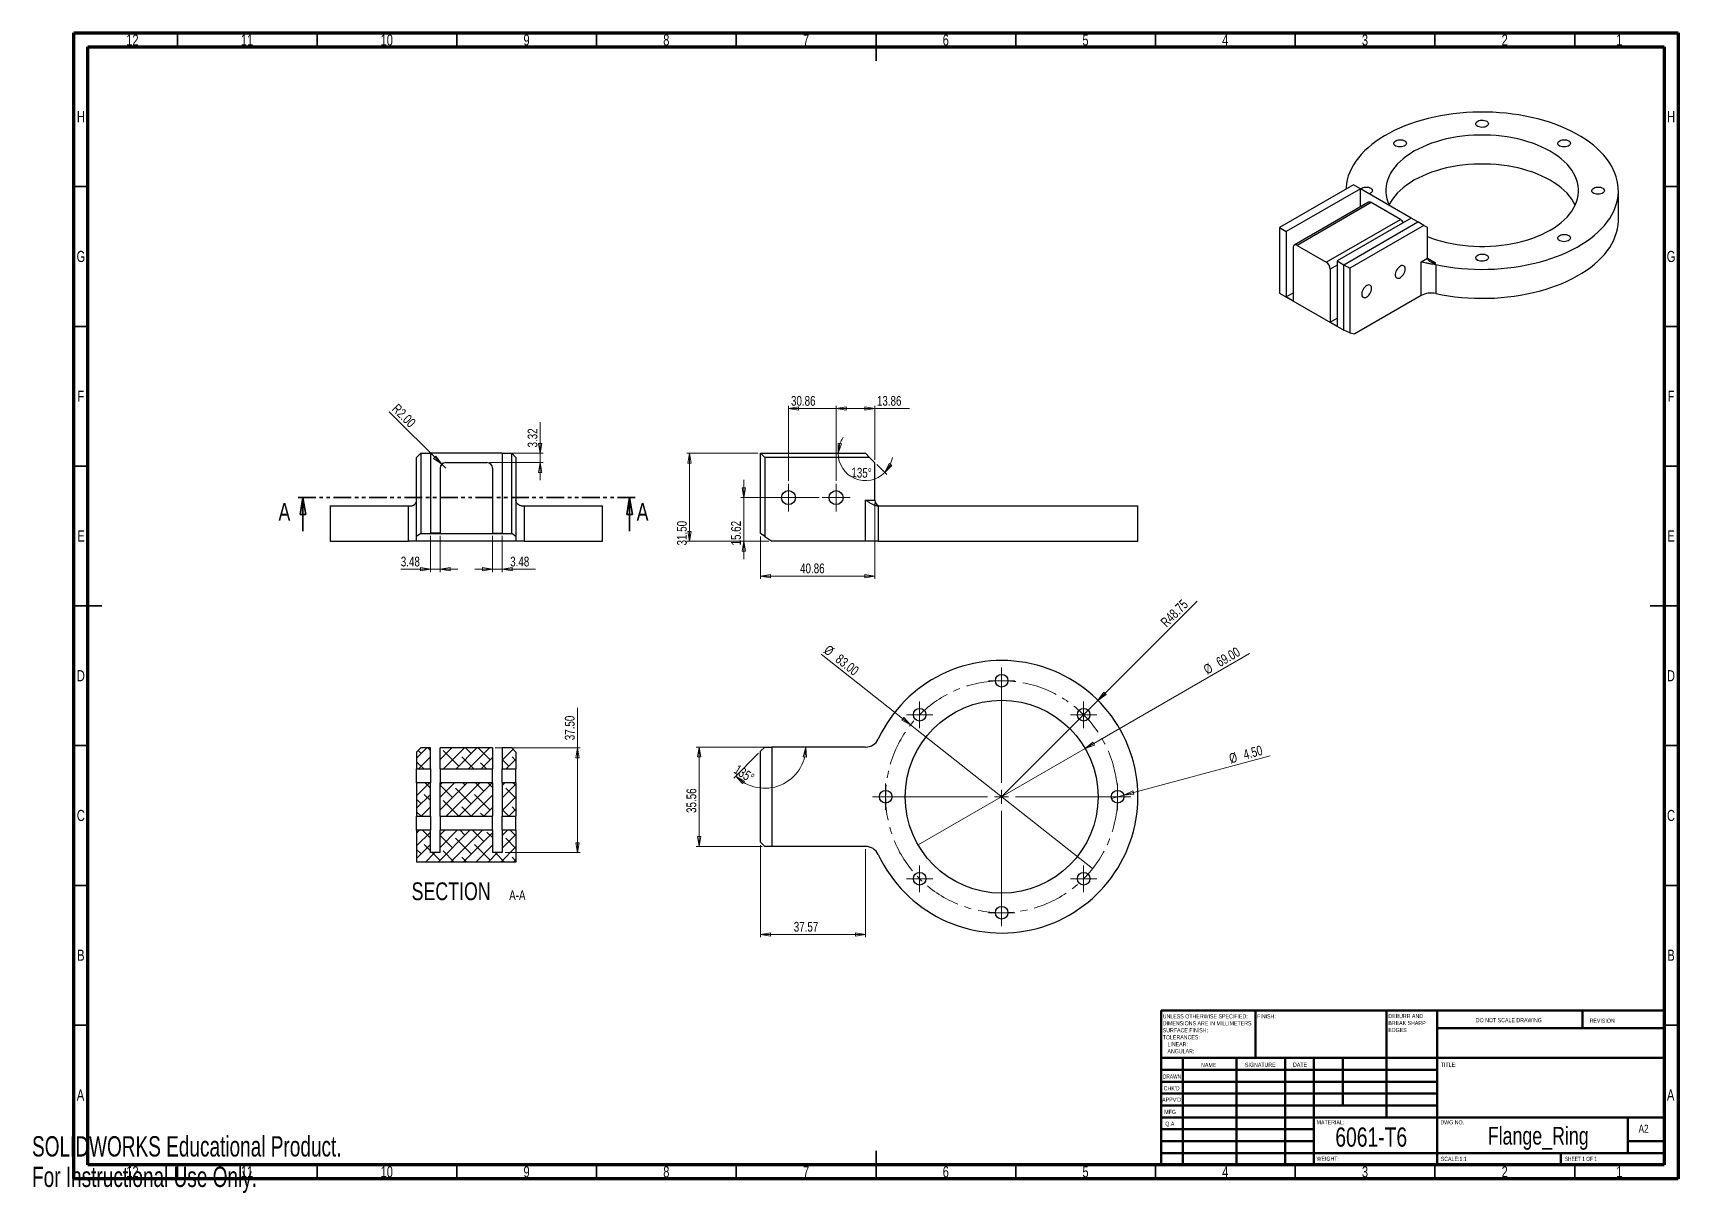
# Model space of a CAD drawing. Header units: millimetres. Extents: x 0 to 589, y 0 to 415.
import ezdxf

# ---------------------------------------------------------------- set-up
doc = ezdxf.new("R2010")
doc.units = ezdxf.units.MM
doc.linetypes.add('CENTERX2', pattern=[20.32, 12.7, -2.54, 2.54, -2.54])
doc.linetypes.add('PHANTOM', pattern=[12.7, 6.35, -1.27, 1.27, -1.27, 1.27, -1.27])
doc.styles.add('SLDTEXTSTYLE0', font='TXT', dxfattribs={"width": 0.75})
doc.styles.add('SLDTEXTSTYLE1', font='TXT', dxfattribs={"width": 0.686449})
doc.styles.add('SLDTEXTSTYLE2', font='TXT', dxfattribs={"width": 0.6875})
doc.styles.add('SLDTEXTSTYLE3', font='TXT', dxfattribs={"width": 0.7})
doc.dimstyles.new('SLDDIMSTYLE0', dxfattribs={"dimtxt": 3.5, "dimasz": 3.556, "dimexe": 0, "dimexo": 0.0625, "dimgap": 0.875, "dimtad": 1, "dimrnd": 1e-09, "dimzin": 4, "dimdsep": 46, "dimtxsty": 'SLDTEXTSTYLE0', "dimblk1": 'CLOSED', "dimblk2": 'CLOSED', "dimsah": 1, "dimcen": 0.09, "dimadec": 0, "dimazin": 1, "dimtfac": 1, "dimtofl": 0, "dimtmove": 0, "dimatfit": 3, "dimldrblk": 'CLOSED', "dimfxl": 1, "dimfrac": 2, "dimtolj": 1, "dimtzin": 12, "dimarcsym": 0})
doc.dimstyles.new('SLDDIMSTYLE1', dxfattribs={"dimtxt": 3.5, "dimasz": 3.556, "dimexe": 0, "dimexo": 0.0625, "dimgap": 0.875, "dimtad": 1, "dimrnd": 1e-09, "dimzin": 12, "dimdsep": 46, "dimtxsty": 'SLDTEXTSTYLE0', "dimblk1": 'CLOSED', "dimblk2": 'CLOSED', "dimsah": 1, "dimcen": 0.09, "dimadec": 0, "dimazin": 3, "dimtfac": 1, "dimtofl": 0, "dimtmove": 0, "dimatfit": 3, "dimldrblk": 'CLOSED', "dimfxl": 1, "dimfrac": 2, "dimtolj": 1, "dimtzin": 12, "dimarcsym": 0})
doc.dimstyles.new('SLDDIMSTYLE2', dxfattribs={"dimtxt": 3.5, "dimasz": 3.556, "dimexe": 0, "dimexo": 0.0625, "dimgap": 0.875, "dimtad": 1, "dimdec": 4, "dimzin": 12, "dimdsep": 46, "dimtxsty": 'SLDTEXTSTYLE0', "dimblk1": 'CLOSED', "dimblk2": 'CLOSED', "dimsah": 1, "dimcen": 0.09, "dimazin": 3, "dimtfac": 1, "dimtofl": 0, "dimtmove": 0, "dimatfit": 3, "dimldrblk": 'CLOSED', "dimfxl": 1, "dimfrac": 2, "dimtolj": 1, "dimtzin": 12, "dimarcsym": 0})
doc.dimstyles.new('SLDDIMSTYLE3', dxfattribs={"dimtxt": 3.5, "dimasz": 3.556, "dimexe": 0, "dimexo": 0.0625, "dimgap": 0.875, "dimtad": 1, "dimrnd": 1e-09, "dimzin": 12, "dimdsep": 46, "dimtxsty": 'SLDTEXTSTYLE0', "dimblk1": 'CLOSED', "dimblk2": 'CLOSED', "dimsah": 1, "dimcen": 0.09, "dimadec": 0, "dimazin": 3, "dimtfac": 1, "dimtmove": 0, "dimatfit": 0, "dimldrblk": 'CLOSED', "dimfxl": 1, "dimfrac": 2, "dimtolj": 1, "dimtzin": 12, "dimarcsym": 0})
doc.dimstyles.new('SLDDIMSTYLE4', dxfattribs={"dimtxt": 3.5, "dimasz": 3.556, "dimexe": 0, "dimexo": 0.0625, "dimgap": 0.875, "dimtad": 1, "dimrnd": 1e-09, "dimzin": 4, "dimdsep": 46, "dimtxsty": 'SLDTEXTSTYLE0', "dimblk1": 'NONE', "dimblk2": 'CLOSED', "dimsah": 1, "dimcen": 0, "dimadec": 0, "dimazin": 1, "dimtfac": 1, "dimtmove": 0, "dimatfit": 3, "dimldrblk": 'NONE', "dimfxl": 1, "dimfrac": 2, "dimtolj": 1, "dimtzin": 12, "dimarcsym": 0})
doc.dimstyles.new('SLDDIMSTYLE5', dxfattribs={"dimtxt": 3.5, "dimasz": 3.556, "dimexe": 0, "dimexo": 0.0625, "dimgap": 0.875, "dimtad": 1, "dimrnd": 1e-09, "dimzin": 12, "dimdsep": 46, "dimtxsty": 'SLDTEXTSTYLE0', "dimblk1": 'CLOSED', "dimblk2": 'CLOSED', "dimsah": 1, "dimcen": 0, "dimadec": 0, "dimazin": 3, "dimtfac": 1, "dimtofl": 0, "dimtmove": 0, "dimatfit": 3, "dimldrblk": 'CLOSED', "dimfxl": 1, "dimfrac": 2, "dimtolj": 1, "dimtzin": 12, "dimarcsym": 0})
doc.dimstyles.new('SLDDIMSTYLE6', dxfattribs={"dimtxt": 3.5, "dimasz": 3.556, "dimexe": 0, "dimexo": 0.0625, "dimgap": 0.875, "dimtad": 1, "dimrnd": 1e-09, "dimzin": 4, "dimdsep": 46, "dimtxsty": 'SLDTEXTSTYLE0', "dimblk1": 'CLOSED', "dimblk2": 'CLOSED', "dimsah": 1, "dimcen": 0, "dimadec": 0, "dimazin": 1, "dimtfac": 1, "dimtofl": 0, "dimtmove": 0, "dimatfit": 3, "dimldrblk": 'CLOSED', "dimfxl": 1, "dimfrac": 2, "dimtolj": 1, "dimtzin": 12, "dimarcsym": 0})

msp = doc.modelspace()

# ---------------------------------------------------------------- texts
at = {"color": 7, "linetype": 'Continuous', "lineweight": 0}
for s, insert, char_height, attachment_point, style in [('12', (35.92007, 414.44168), 3.96875, 2, 'SLDTEXTSTYLE0'), ('11', (76.92007, 414.44168), 3.96875, 2, 'SLDTEXTSTYLE0'), ('10', (126.92007, 414.44168), 3.96875, 2, 'SLDTEXTSTYLE0'), ('9', (176.96004, 414.44168), 3.96875, 2, 'SLDTEXTSTYLE0'), ('8', (226.96004, 414.44168), 3.96875, 2, 'SLDTEXTSTYLE0'), ('7', (276.96004, 414.44168), 3.96875, 2, 'SLDTEXTSTYLE0'), ('6', (326.96004, 414.44168), 3.96875, 2, 'SLDTEXTSTYLE0'), ('5', (376.96004, 414.44168), 3.96875, 2, 'SLDTEXTSTYLE0'), ('4', (426.96004, 414.44168), 3.96875, 2, 'SLDTEXTSTYLE0'), ('3', (476.96004, 414.44168), 3.96875, 2, 'SLDTEXTSTYLE0'), ('2', (526.96004, 414.44168), 3.96875, 2, 'SLDTEXTSTYLE0'), ('1', (567.96004, 414.44168), 3.96875, 2, 'SLDTEXTSTYLE0'), ('H', (17.49035, 387.00281), 3.96875, 2, 'SLDTEXTSTYLE0'), ('H', (586.49035, 387.00281), 3.96875, 2, 'SLDTEXTSTYLE0'), ('G', (17.48668, 337.00281), 3.96875, 2, 'SLDTEXTSTYLE0'), ('G', (586.48668, 337.00281), 3.96875, 2, 'SLDTEXTSTYLE0'), ('F', (17.45774, 287.00281), 3.96875, 2, 'SLDTEXTSTYLE0'), ('F', (586.45774, 287.00281), 3.96875, 2, 'SLDTEXTSTYLE0'), ('E', (17.50781, 237.00281), 3.96875, 2, 'SLDTEXTSTYLE0'), ('E', (586.50781, 237.00281), 3.96875, 2, 'SLDTEXTSTYLE0'), ('D', (17.45269, 187.00281), 3.96875, 2, 'SLDTEXTSTYLE0'), ('D', (586.45269, 187.00281), 3.96875, 2, 'SLDTEXTSTYLE0'), ('C', (17.45866, 137.00281), 3.96875, 2, 'SLDTEXTSTYLE0'), ('C', (586.45866, 137.00281), 3.96875, 2, 'SLDTEXTSTYLE0'), ('B', (17.4706, 87.00281), 3.96875, 2, 'SLDTEXTSTYLE0'), ('B', (586.4706, 87.00281), 3.96875, 2, 'SLDTEXTSTYLE0'), ('FINISH:', (438.37129, 63.91927), 1.5, 1, 'SLDTEXTSTYLE0'), ('DO NOT SCALE DRAWING', (516.61464, 62.53299), 1.5, 1, 'SLDTEXTSTYLE0'), ('REVISION', (557.32758, 62.33491), 1.5, 1, 'SLDTEXTSTYLE0'), ('DRAWN', (404.64336, 42.38478), 1.5, 1, 'SLDTEXTSTYLE1'), ('NAME', (418.32224, 46.50148), 1.5, 1, 'SLDTEXTSTYLE0'), ('SIGNATURE', (434.03359, 46.56176), 1.5, 1, 'SLDTEXTSTYLE0'), ('DATE', (451.2147, 46.57618), 1.5, 1, 'SLDTEXTSTYLE0'), ('TITLE:', (504.09016, 46.57618), 1.5, 1, 'SLDTEXTSTYLE0'), ('A', (17.33969, 37.00281), 3.96875, 2, 'SLDTEXTSTYLE0'), ("CHK'D", (404.93922, 38.16185), 1.5, 1, 'SLDTEXTSTYLE0'), ('A', (586.33969, 37.00281), 3.96875, 2, 'SLDTEXTSTYLE0'), ("APPV'D", (404.40172, 34.06587), 1.5, 1, 'SLDTEXTSTYLE0'), ('MFG', (405.12401, 29.71578), 1.5, 1, 'SLDTEXTSTYLE0'), ('Q.A', (405.50904, 25.50466), 1.5, 1, 'SLDTEXTSTYLE0'), ('MATERIAL:', (459.64586, 25.98606), 1.5, 1, 'SLDTEXTSTYLE0'), ('DWG NO.', (503.953, 25.98606), 1.5, 1, 'SLDTEXTSTYLE0'), ('Flange_Ring', (538.95354, 23.60691), 6.35, 2, 'SLDTEXTSTYLE0'), ('A2', (574.87116, 24.40639), 2.910417, 1, 'SLDTEXTSTYLE0'), ('6061-T6', (466.34482, 23.39805), 6.879167, 1, 'SLDTEXTSTYLE0'), ('WEIGHT:', (459.61781, 12.94931), 1.4986, 1, 'SLDTEXTSTYLE0'), ('SCALE:1:1', (504.07397, 12.90009), 1.5, 1, 'SLDTEXTSTYLE0'), ('SHEET 1 OF 1', (548.47829, 12.90009), 1.5, 1, 'SLDTEXTSTYLE2'), ('12', (35.92007, 9.50281), 3.96875, 2, 'SLDTEXTSTYLE0'), ('11', (76.92007, 9.50281), 3.96875, 2, 'SLDTEXTSTYLE0'), ('10', (126.92007, 9.50281), 3.96875, 2, 'SLDTEXTSTYLE0'), ('9', (176.96004, 9.50281), 3.96875, 2, 'SLDTEXTSTYLE0'), ('8', (226.96004, 9.50281), 3.96875, 2, 'SLDTEXTSTYLE0'), ('7', (276.96004, 9.50281), 3.96875, 2, 'SLDTEXTSTYLE0'), ('6', (326.96004, 9.50281), 3.96875, 2, 'SLDTEXTSTYLE0'), ('5', (376.96004, 9.50281), 3.96875, 2, 'SLDTEXTSTYLE0'), ('4', (426.96004, 9.50281), 3.96875, 2, 'SLDTEXTSTYLE0'), ('3', (476.96004, 9.50281), 3.96875, 2, 'SLDTEXTSTYLE0'), ('2', (526.96004, 9.50281), 3.96875, 2, 'SLDTEXTSTYLE0'), ('1', (567.96004, 9.50281), 3.96875, 2, 'SLDTEXTSTYLE0')]:
    msp.add_mtext(s, dxfattribs=dict(at, insert=insert, char_height=char_height, attachment_point=attachment_point, style=style))
at = {"color": 7, "linetype": 'Continuous', "attachment_point": 1}
for s, insert, char_height, style in [('A', (88.17267, 246.80473), 6.35, 'SLDTEXTSTYLE0'), ('A', (216.33899, 246.80473), 6.35, 'SLDTEXTSTYLE0'), ('SOLIDWORKS Educational Product.', (0, 20.26537), 7.266, 'SLDTEXTSTYLE3'), ('For Instructional Use Only.', (0, 9.36637), 7.266, 'SLDTEXTSTYLE3')]:
    msp.add_mtext(s, dxfattribs=dict(at, insert=insert, char_height=char_height, style=style))

# ---------------------------------------------------------------- blocks, each defined once
blk = doc.blocks.new('SW_NOTE_0')
at = {"color": 0, "linetype": 'Continuous', "lineweight": 0, "char_height": 1.5, "attachment_point": 1, "style": 'SLDTEXTSTYLE0'}
for s, insert in [('UNLESS OTHERWISE SPECIFIED:', (0, 1.93)), ('TOLERANCES:', (0, -5.57)), ('SURFACE FINISH:', (0, -3.07)), ('DIMENSIONS ARE IN MILLIMETERS', (0, -0.57)), ('ANGULAR:', (1.69, -10.57)), ('LINEAR:', (1.69, -8.07))]:
    blk.add_mtext(s, dxfattribs=dict(at, insert=insert))
blk = doc.blocks.new('SW_NOTE_0_1')
at = {"color": 0, "linetype": 'Continuous', "lineweight": 0, "char_height": 1.5, "attachment_point": 1, "style": 'SLDTEXTSTYLE0'}
for s, insert in [('DEBURR AND', (0, 1.93)), ('BREAK SHARP', (0, -0.57)), ('EDGES', (0, -3.07))]:
    blk.add_mtext(s, dxfattribs=dict(at, insert=insert))
blk = doc.blocks.new('_Closed')
at = {"color": 0, "linetype": 'ByBlock', "lineweight": -2}
for p, q in [((-1, 0.166667), (0, 0)), ((-1, 0.166667), (-1, -0.166667)), ((0, 0), (-1, -0.166667)), ((0, 0), (-1, 0))]:
    blk.add_line(p, q, dxfattribs=at)
blk = doc.blocks.new('_D')
at = {"color": 7, "linetype": 'Continuous', "lineweight": 0}
for p, q in [((259.7, 264.6), (234.28, 264.6)), ((235.28, 264.6), (235.28, 233.1)), ((263.7, 233.1), (234.28, 233.1))]:
    blk.add_line(p, q, dxfattribs=at)
at = {"color": 7, "linetype": 'Continuous', "lineweight": 18, "xscale": 3.556, "yscale": 3.556}
for p, rotation in [((235.28, 264.6), 90), ((235.28, 233.1), 270)]:
    blk.add_blockref('_Closed', p, dxfattribs=dict(at, rotation=rotation))
at = {"color": 7, "linetype": 'Continuous', "lineweight": 18, "insert": (230.77, 231.62), "char_height": 3.5, "attachment_point": 1, "rotation": 90, "style": 'SLDTEXTSTYLE0'}
blk.add_mtext('31.50', dxfattribs=at)
blk = doc.blocks.new('_D_1')
at = {"color": 7, "linetype": 'Continuous', "lineweight": 0}
for p, q in [((301.55, 246.77), (301.55, 219.66)), ((260.7, 234.88), (260.7, 219.66)), ((301.55, 220.66), (260.7, 220.66))]:
    blk.add_line(p, q, dxfattribs=at)
at = {"color": 7, "linetype": 'Continuous', "lineweight": 18, "xscale": 3.556, "yscale": 3.556, "rotation": 180}
blk.add_blockref('_Closed', (260.7, 220.66), dxfattribs=at)
at = {"color": 7, "linetype": 'Continuous', "lineweight": 18, "xscale": 3.556, "yscale": 3.556}
blk.add_blockref('_Closed', (301.55, 220.66), dxfattribs=at)
at = {"color": 7, "linetype": 'Continuous', "lineweight": 18, "insert": (274.82, 225.17), "char_height": 3.5, "attachment_point": 1, "style": 'SLDTEXTSTYLE0'}
blk.add_mtext('40.86', dxfattribs=at)
blk = doc.blocks.new('_D_2')
at = {"color": 7, "linetype": 'Continuous', "lineweight": 0}
blk.add_line((302.26, 260.53), (305.81, 256.99), dxfattribs=at)
at = {"color": 7, "linetype": 'Continuous', "lineweight": 18}
for start, end in [(144.17452, 180), (180, 315), (315, 350.82548)]:
    blk.add_arc((298.19, 264.6), 9.77, start, end, dxfattribs=at)
at = {"color": 7, "linetype": 'Continuous', "lineweight": 18, "xscale": 3.556, "yscale": 3.556}
for p, rotation in [((288.43, 264.6), 259.9958424255), ((305.1, 257.69), 235.0041575745)]:
    blk.add_blockref('_Closed', p, dxfattribs=dict(at, rotation=rotation))
at = {"color": 7, "linetype": 'Continuous', "lineweight": 18, "insert": (293.23, 259.48), "char_height": 3.5, "attachment_point": 1, "rotation": 358.37122, "style": 'SLDTEXTSTYLE0'}
blk.add_mtext('135°', dxfattribs=at)
blk = doc.blocks.new('_D_3')
at = {"color": 7, "linetype": 'Continuous', "lineweight": 0}
for p, q in [((287.7, 254.72), (287.7, 281.6)), ((301.55, 280.6), (287.7, 280.6)), ((301.55, 262.24), (301.55, 281.6)), ((301.55, 280.6), (313.95, 280.6))]:
    blk.add_line(p, q, dxfattribs=at)
at = {"color": 7, "linetype": 'Continuous', "lineweight": 18, "xscale": 3.556, "yscale": 3.556, "rotation": 180}
blk.add_blockref('_Closed', (287.7, 280.6), dxfattribs=at)
at = {"color": 7, "linetype": 'Continuous', "lineweight": 18, "xscale": 3.556, "yscale": 3.556}
blk.add_blockref('_Closed', (301.55, 280.6), dxfattribs=at)
at = {"color": 7, "linetype": 'Continuous', "lineweight": 18, "insert": (302.31, 285.11), "char_height": 3.5, "attachment_point": 1, "style": 'SLDTEXTSTYLE0'}
blk.add_mtext('13.86', dxfattribs=at)
blk = doc.blocks.new('_D_4')
at = {"color": 7, "linetype": 'Continuous', "lineweight": 0}
for p, q in [((270.7, 254.72), (270.7, 281.6)), ((301.55, 280.6), (270.7, 280.6)), ((301.55, 262.24), (301.55, 281.6))]:
    blk.add_line(p, q, dxfattribs=at)
at = {"color": 7, "linetype": 'Continuous', "lineweight": 18, "xscale": 3.556, "yscale": 3.556, "rotation": 180}
blk.add_blockref('_Closed', (270.7, 280.6), dxfattribs=at)
at = {"color": 7, "linetype": 'Continuous', "lineweight": 18, "xscale": 3.556, "yscale": 3.556}
blk.add_blockref('_Closed', (301.55, 280.6), dxfattribs=at)
at = {"color": 7, "linetype": 'Continuous', "lineweight": 18, "insert": (271.57, 285.11), "char_height": 3.5, "attachment_point": 1, "style": 'SLDTEXTSTYLE0'}
blk.add_mtext('30.86', dxfattribs=at)
blk = doc.blocks.new('_D_5')
at = {"color": 7, "linetype": 'Continuous', "lineweight": 0}
for p, q in [((254.65, 248.72), (254.65, 255.07)), ((281.7, 248.72), (253.65, 248.72)), ((254.65, 233.1), (254.65, 248.72)), ((263.7, 233.1), (253.65, 233.1)), ((254.65, 233.1), (254.65, 226.75))]:
    blk.add_line(p, q, dxfattribs=at)
at = {"color": 7, "linetype": 'Continuous', "lineweight": 18, "xscale": 3.556, "yscale": 3.556}
for p, rotation in [((254.65, 248.72), 270), ((254.65, 233.1), 90)]:
    blk.add_blockref('_Closed', p, dxfattribs=dict(at, rotation=rotation))
at = {"color": 7, "linetype": 'Continuous', "lineweight": 18, "insert": (250.14, 231.62), "char_height": 3.5, "attachment_point": 1, "rotation": 90, "style": 'SLDTEXTSTYLE0'}
blk.add_mtext('15.62', dxfattribs=at)
blk = doc.blocks.new('SW_CENTERMARKSYMBOL_0')
at = {"color": 0, "linetype": 'Continuous', "lineweight": 18}
for p, q in [((-2.5, 0), (-5, 0)), ((0, 0), (-2.5, 0)), ((0, 2.5), (0, 5)), ((0, 0), (0, 2.5)), ((0, 0), (0, -2.5)), ((0, 0), (2.5, 0)), ((2.5, 0), (5, 0)), ((0, -2.5), (0, -5))]:
    blk.add_line(p, q, dxfattribs=at)
blk = doc.blocks.new('SW_CENTERMARKSYMBOL_1')
at = {"color": 0, "linetype": 'Continuous', "lineweight": 18}
for p, q in [((-2.5, 0), (-5, 0)), ((0, 0), (-2.5, 0)), ((0, 2.5), (0, 5)), ((0, 0), (0, 2.5)), ((0, 0), (0, -2.5)), ((0, 0), (2.5, 0)), ((2.5, 0), (5, 0)), ((0, -2.5), (0, -5))]:
    blk.add_line(p, q, dxfattribs=at)
blk = doc.blocks.new('_D_6')
at = {"color": 7, "linetype": 'Continuous', "lineweight": 0}
for q in [(282.38, 192.71), (379.51, 115.99)]:
    blk.add_line((314.38, 167.43), q, dxfattribs=at)
at = {"color": 7, "linetype": 'Continuous', "lineweight": 18, "xscale": 3.556, "yscale": 3.556, "rotation": 321.6964735228}
blk.add_blockref('_Closed', (314.38, 167.43), dxfattribs=at)
at = {"color": 7, "linetype": 'Continuous', "lineweight": 18, "char_height": 3.5, "attachment_point": 1, "rotation": 321.69647, "style": 'SLDTEXTSTYLE0'}
for s, insert in [('%%c', (285.18, 196.25)), ('83.00', (289.35, 193.02))]:
    blk.add_mtext(s, dxfattribs=dict(at, insert=insert))
blk = doc.blocks.new('_None')
blk = doc.blocks.new('_D_7')
at = {"color": 7, "linetype": 'Continuous', "lineweight": 0}
for q in [(435.66, 192.93), (317.07, 124.46)]:
    blk.add_line((376.82, 158.96), q, dxfattribs=at)
at = {"color": 7, "linetype": 'Continuous', "lineweight": 18, "xscale": 3.556, "yscale": 3.556, "rotation": 210}
blk.add_blockref('_Closed', (376.82, 158.96, 15.75), dxfattribs=at)
at = {"color": 7, "linetype": 'Continuous', "lineweight": 18, "char_height": 3.5, "attachment_point": 1, "rotation": 30, "style": 'SLDTEXTSTYLE0'}
for s, insert in [('69.00', (423.3, 191.07)), ('%%c', (418.76, 188.38))]:
    blk.add_mtext(s, dxfattribs=dict(at, insert=insert))
blk = doc.blocks.new('_D_8')
at = {"color": 7, "linetype": 'Continuous', "lineweight": 0}
for q in [(416.89, 211.65), (346.95, 141.71)]:
    blk.add_line((381.42, 176.18), q, dxfattribs=at)
at = {"color": 7, "linetype": 'Continuous', "lineweight": 18, "xscale": 3.556, "yscale": 3.556, "rotation": 225}
blk.add_blockref('_Closed', (381.42, 176.18, 15.75), dxfattribs=at)
at = {"color": 7, "linetype": 'Continuous', "lineweight": 18, "insert": (403.47, 204.61), "char_height": 3.5, "attachment_point": 1, "rotation": 45, "style": 'SLDTEXTSTYLE0'}
blk.add_mtext('R48.75', dxfattribs=at)
blk = doc.blocks.new('_D_9')
at = {"color": 7, "linetype": 'Continuous', "lineweight": 0}
for q in [(443.02, 156.33), (386.27, 141.13)]:
    blk.add_line((390.62, 142.29), q, dxfattribs=at)
at = {"color": 7, "linetype": 'Continuous', "lineweight": 18, "xscale": 3.556, "yscale": 3.556, "rotation": 195}
blk.add_blockref('_Closed', (390.62, 142.29, 15.75), dxfattribs=at)
at = {"color": 7, "linetype": 'Continuous', "lineweight": 18, "char_height": 3.5, "attachment_point": 1, "rotation": 15, "style": 'SLDTEXTSTYLE0'}
for s, insert in [('4.50', (433.09, 158.4)), ('%%c', (428.01, 156.98))]:
    blk.add_mtext(s, dxfattribs=dict(at, insert=insert))
blk = doc.blocks.new('_D_10')
at = {"color": 7, "linetype": 'Continuous', "lineweight": 0}
for p, q in [((260.7, 124.43), (260.7, 91.43)), ((298.26, 122.93), (298.26, 91.43)), ((260.7, 92.43), (298.26, 92.43))]:
    blk.add_line(p, q, dxfattribs=at)
at = {"color": 7, "linetype": 'Continuous', "lineweight": 18, "xscale": 3.556, "yscale": 3.556, "rotation": 180}
blk.add_blockref('_Closed', (260.7, 92.43, 15.75), dxfattribs=at)
at = {"color": 7, "linetype": 'Continuous', "lineweight": 18, "xscale": 3.556, "yscale": 3.556}
blk.add_blockref('_Closed', (298.26, 92.43, 15.75), dxfattribs=at)
at = {"color": 7, "linetype": 'Continuous', "lineweight": 18, "insert": (272.56, 96.94), "char_height": 3.5, "attachment_point": 1, "style": 'SLDTEXTSTYLE0'}
blk.add_mtext('37.57', dxfattribs=at)
blk = doc.blocks.new('_D_11')
at = {"color": 7, "linetype": 'Continuous', "lineweight": 0}
for p, q in [((272.2, 159.49), (237.7, 159.49)), ((238.7, 123.93), (238.7, 159.49)), ((261.2, 123.93), (237.7, 123.93))]:
    blk.add_line(p, q, dxfattribs=at)
at = {"color": 7, "linetype": 'Continuous', "lineweight": 18, "xscale": 3.556, "yscale": 3.556}
for p, rotation in [((238.7, 159.49, 15.75), 90), ((238.7, 123.93, 15.75), 270)]:
    blk.add_blockref('_Closed', p, dxfattribs=dict(at, rotation=rotation))
at = {"color": 7, "linetype": 'Continuous', "lineweight": 18, "insert": (234.18, 135.91), "char_height": 3.5, "attachment_point": 1, "rotation": 90, "style": 'SLDTEXTSTYLE0'}
blk.add_mtext('35.56', dxfattribs=at)
blk = doc.blocks.new('_D_12')
at = {"color": 7, "linetype": 'Continuous', "lineweight": 0}
for p, q in [((265.7, 159.49), (277.93, 159.49)), ((259.99, 157.28), (251.07, 148.37))]:
    blk.add_line(p, q, dxfattribs=at)
at = {"color": 7, "linetype": 'Continuous', "lineweight": 18}
blk.add_arc((262.2, 159.49), 14.73, 225, 0, dxfattribs=at)
at = {"color": 7, "linetype": 'Continuous', "lineweight": 18, "xscale": 3.556, "yscale": 3.556}
for p, rotation in [((276.93, 159.49, 15.75), 83.2143622002), ((251.78, 149.08, 15.75), 141.7856377998)]:
    blk.add_blockref('_Closed', p, dxfattribs=dict(at, rotation=rotation))
at = {"color": 7, "linetype": 'Continuous', "lineweight": 18, "insert": (252.67, 153.41), "char_height": 3.5, "attachment_point": 1, "rotation": 327.76759, "style": 'SLDTEXTSTYLE0'}
blk.add_mtext('135°', dxfattribs=at)
blk = doc.blocks.new('SW_CENTERMARKSYMBOL_2')
at = {"color": 0, "linetype": 'Continuous', "lineweight": 18}
for p, q in [((0, 5), (0, 37)), ((-5, 0), (-37, 0)), ((0, 0), (-2.5, 0)), ((0, 0), (0, 2.5)), ((0, 0), (0, -2.5)), ((0, 0), (2.5, 0)), ((5, 0), (37, 0)), ((0, -5), (0, -37))]:
    blk.add_line(p, q, dxfattribs=at)
blk = doc.blocks.new('SW_CENTERMARKSYMBOL_3')
at = {"color": 0, "linetype": 'Continuous', "lineweight": 18}
for p, q in [((-2.5, 0), (-4.75, 0)), ((0, 0), (-2.5, 0)), ((0, 2.5), (0, 4.75)), ((0, 0), (0, 2.5)), ((0, 0), (0, -2.5)), ((0, 0), (2.5, 0)), ((2.5, 0), (4.75, 0)), ((0, -2.5), (0, -4.75))]:
    blk.add_line(p, q, dxfattribs=at)
blk = doc.blocks.new('SW_CENTERMARKSYMBOL_4')
at = {"color": 0, "linetype": 'Continuous', "lineweight": 18}
for p, q in [((-2.5, 0), (-4.75, 0)), ((0, 0), (-2.5, 0)), ((0, 2.5), (0, 4.75)), ((0, 0), (0, 2.5)), ((0, 0), (0, -2.5)), ((0, 0), (2.5, 0)), ((2.5, 0), (4.75, 0)), ((0, -2.5), (0, -4.75))]:
    blk.add_line(p, q, dxfattribs=at)
blk = doc.blocks.new('SW_CENTERMARKSYMBOL_5')
at = {"color": 0, "linetype": 'Continuous', "lineweight": 18}
for p, q in [((-2.5, 0), (-4.75, 0)), ((0, 0), (-2.5, 0)), ((0, 2.5), (0, 4.75)), ((0, 0), (0, 2.5)), ((0, 0), (0, -2.5)), ((0, 0), (2.5, 0)), ((2.5, 0), (4.75, 0)), ((0, -2.5), (0, -4.75))]:
    blk.add_line(p, q, dxfattribs=at)
blk = doc.blocks.new('SW_CENTERMARKSYMBOL_6')
at = {"color": 0, "linetype": 'Continuous', "lineweight": 18}
for p, q in [((-2.5, 0), (-4.75, 0)), ((0, 0), (-2.5, 0)), ((0, 2.5), (0, 4.75)), ((0, 0), (0, 2.5)), ((0, 0), (0, -2.5)), ((0, 0), (2.5, 0)), ((2.5, 0), (4.75, 0)), ((0, -2.5), (0, -4.75))]:
    blk.add_line(p, q, dxfattribs=at)
blk = doc.blocks.new('SW_CENTERMARKSYMBOL_7')
at = {"color": 0, "linetype": 'Continuous', "lineweight": 18}
for p, q in [((-2.5, 0), (-4.75, 0)), ((0, 0), (-2.5, 0)), ((0, 2.5), (0, 4.75)), ((0, 0), (0, 2.5)), ((0, 0), (0, -2.5)), ((0, 0), (2.5, 0)), ((2.5, 0), (4.75, 0)), ((0, -2.5), (0, -4.75))]:
    blk.add_line(p, q, dxfattribs=at)
blk = doc.blocks.new('SW_CENTERMARKSYMBOL_8')
at = {"color": 0, "linetype": 'Continuous', "lineweight": 18}
for p, q in [((-2.5, 0), (-4.75, 0)), ((0, 0), (-2.5, 0)), ((0, 2.5), (0, 4.75)), ((0, 0), (0, 2.5)), ((0, 0), (0, -2.5)), ((0, 0), (2.5, 0)), ((2.5, 0), (4.75, 0)), ((0, -2.5), (0, -4.75))]:
    blk.add_line(p, q, dxfattribs=at)
blk = doc.blocks.new('SW_CENTERMARKSYMBOL_9')
at = {"color": 0, "linetype": 'Continuous', "lineweight": 18}
for p, q in [((-2.5, 0), (-4.75, 0)), ((0, 0), (-2.5, 0)), ((0, 2.5), (0, 4.75)), ((0, 0), (0, 2.5)), ((0, 0), (0, -2.5)), ((0, 0), (2.5, 0)), ((2.5, 0), (4.75, 0)), ((0, -2.5), (0, -4.75))]:
    blk.add_line(p, q, dxfattribs=at)
blk = doc.blocks.new('SW_CENTERMARKSYMBOL_10')
at = {"color": 0, "linetype": 'Continuous', "lineweight": 18}
for p, q in [((-2.5, 0), (-4.75, 0)), ((0, 0), (-2.5, 0)), ((0, 2.5), (0, 4.75)), ((0, 0), (0, 2.5)), ((0, 0), (0, -2.5)), ((0, 0), (2.5, 0)), ((2.5, 0), (4.75, 0)), ((0, -2.5), (0, -4.75))]:
    blk.add_line(p, q, dxfattribs=at)
blk = doc.blocks.new('_D_13')
at = {"color": 7, "linetype": 'Continuous', "lineweight": 0}
for p, q in [((164.76, 235.02), (164.76, 222.1)), ((168.24, 235.02), (168.24, 222.1)), ((164.76, 223.1), (158.41, 223.1)), ((164.76, 223.1), (168.24, 223.1)), ((168.24, 223.1), (180.14, 223.1))]:
    blk.add_line(p, q, dxfattribs=at)
at = {"color": 7, "linetype": 'Continuous', "lineweight": 18, "xscale": 3.556, "yscale": 3.556}
blk.add_blockref('_Closed', (164.76, 223.1, -18.75), dxfattribs=at)
at = {"color": 7, "linetype": 'Continuous', "lineweight": 18, "xscale": 3.556, "yscale": 3.556, "rotation": 180}
blk.add_blockref('_Closed', (168.24, 223.1, -18.75), dxfattribs=at)
at = {"color": 7, "linetype": 'Continuous', "lineweight": 18, "insert": (171.09, 227.61), "char_height": 3.5, "attachment_point": 1, "style": 'SLDTEXTSTYLE0'}
blk.add_mtext('3.48', dxfattribs=at)
blk = doc.blocks.new('_D_14')
at = {"color": 7, "linetype": 'Continuous', "lineweight": 0}
for p, q in [((142.54, 235.02), (142.54, 222.1)), ((146.01, 235.02), (146.01, 222.1)), ((142.54, 223.1), (131.94, 223.1)), ((142.54, 223.1), (146.01, 223.1)), ((146.01, 223.1), (152.36, 223.1))]:
    blk.add_line(p, q, dxfattribs=at)
at = {"color": 7, "linetype": 'Continuous', "lineweight": 18, "xscale": 3.556, "yscale": 3.556}
blk.add_blockref('_Closed', (142.54, 223.1, -18.75), dxfattribs=at)
at = {"color": 7, "linetype": 'Continuous', "lineweight": 18, "xscale": 3.556, "yscale": 3.556, "rotation": 180}
blk.add_blockref('_Closed', (146.01, 223.1, -18.75), dxfattribs=at)
at = {"color": 7, "linetype": 'Continuous', "lineweight": 18, "insert": (131.94, 227.61), "char_height": 3.5, "attachment_point": 1, "style": 'SLDTEXTSTYLE0'}
blk.add_mtext('3.48', dxfattribs=at)
blk = doc.blocks.new('_D_15')
at = {"color": 7, "linetype": 'Continuous', "lineweight": 0}
for p, q in [((181.84, 264.6), (181.84, 275.73)), ((163.76, 261.27), (182.84, 261.27)), ((169.24, 264.6), (182.84, 264.6)), ((181.84, 261.27), (181.84, 264.6)), ((181.84, 261.27), (181.84, 254.92))]:
    blk.add_line(p, q, dxfattribs=at)
at = {"color": 7, "linetype": 'Continuous', "lineweight": 18, "xscale": 3.556, "yscale": 3.556}
for p, rotation in [((181.84, 264.6, -18.75), 270), ((181.84, 261.27, -18.75), 90)]:
    blk.add_blockref('_Closed', p, dxfattribs=dict(at, rotation=rotation))
at = {"color": 7, "linetype": 'Continuous', "lineweight": 18, "insert": (177.33, 266.68), "char_height": 3.5, "attachment_point": 1, "rotation": 90, "style": 'SLDTEXTSTYLE0'}
blk.add_mtext('3.32', dxfattribs=at)
blk = doc.blocks.new('_D_16')
at = {"color": 7, "linetype": 'Continuous', "lineweight": 0}
for q in [(127.83, 279.45), (148.01, 259.27)]:
    blk.add_line((146.6, 260.69), q, dxfattribs=at)
at = {"color": 7, "linetype": 'Continuous', "lineweight": 18, "xscale": 3.556, "yscale": 3.556, "rotation": 315}
blk.add_blockref('_Closed', (146.6, 260.69, -18.75), dxfattribs=at)
at = {"color": 7, "linetype": 'Continuous', "lineweight": 18, "insert": (131.01, 282.63), "char_height": 3.5, "attachment_point": 1, "rotation": 315, "style": 'SLDTEXTSTYLE0'}
blk.add_mtext('R2.00', dxfattribs=at)
blk = doc.blocks.new('_D_17')
at = {"color": 7, "linetype": 'Continuous', "lineweight": 0}
for p, q in [((195.17, 159.21), (195.17, 173.57)), ((165.76, 159.21), (196.17, 159.21)), ((195.17, 121.71), (195.17, 159.21)), ((169.24, 121.71), (196.17, 121.71))]:
    blk.add_line(p, q, dxfattribs=at)
at = {"color": 7, "linetype": 'Continuous', "lineweight": 18, "xscale": 3.556, "yscale": 3.556}
for p, rotation in [((195.17, 159.21, 23.56), 90), ((195.17, 121.71, 23.56), 270)]:
    blk.add_blockref('_Closed', p, dxfattribs=dict(at, rotation=rotation))
at = {"color": 7, "linetype": 'Continuous', "lineweight": 18, "insert": (190.65, 161.93), "char_height": 3.5, "attachment_point": 1, "rotation": 90, "style": 'SLDTEXTSTYLE0'}
blk.add_mtext('37.50', dxfattribs=at)
blk = doc.blocks.new('SW_NOTE_0_2')
at = {"color": 0, "linetype": 'Continuous', "lineweight": 0, "attachment_point": 2, "style": 'SLDTEXTSTYLE0'}
for s, insert, char_height in [('SECTION', (17.36, 8.19), 6.35), ('A-A', (41.06, 5.35), 3.5)]:
    blk.add_mtext(s, dxfattribs=dict(at, insert=insert, char_height=char_height))

# ---------------------------------------------------------------- dimensions: what is measured, and where the dimension line sits
at = {"color": 7, "linetype": 'Continuous', "lineweight": 18}
for center, mpoint, dimstyle, picture, middle in [((148.01036, 259.27329), (146.59615, 260.68751), 'SLDDIMSTYLE6', '_D_16', (131.91531, 275.36836)), ((346.94626, 141.71206), (381.41771, 176.18352), 'SLDDIMSTYLE5', '_D_8', (411.80074, 206.56655))]:
    dim = msp.add_radius_dim(center=center, mpoint=mpoint, dimstyle=dimstyle, dxfattribs=at)
    dim.commit()
    dim.dimension.update_dxf_attribs({"geometry": picture, "text_midpoint": middle, "dimtype": 164})
for base, p1, p2, dimstyle, picture, middle in [((270.69626, 280.59829), (301.55425, 261.23829), (270.69626, 253.72329), 'SLDDIMSTYLE1', '_D_4', (277.38394, 280.59829)), ((287.69626, 280.59829), (301.55425, 261.23829), (287.69626, 253.72329), 'SLDDIMSTYLE1', '_D_3', (308.13294, 280.59829)), ((260.69626, 220.66002), (301.55425, 247.77036), (260.69626, 235.87652), 'SLDDIMSTYLE1', '_D_1', (280.64196, 220.66002)), ((146.0103601862, 223.1026599699), (142.5353601862, 236.023293039), (146.0103601862, 236.023293039), 'SLDDIMSTYLE3', '_D_14', (136.4634103626, 223.1026599699)), ((168.2353601862, 223.1026599699), (164.7603601862, 236.023293039), (168.2353601862, 236.023293039), 'SLDDIMSTYLE3', '_D_13', (175.615303537, 223.1026599699)), ((298.26223, 92.43091), (260.69626, 125.43206), (298.26223, 123.93206), 'SLDDIMSTYLE1', '_D_10', (278.37874, 92.43091))]:
    dim = msp.add_linear_dim(base=base, p1=p1, p2=p2, dimstyle=dimstyle, dxfattribs=at)
    dim.commit()
    dim.dimension.update_dxf_attribs({"geometry": picture, "text_midpoint": middle, "dimtype": 160})
for base, p1, p2, dimstyle, picture, middle in [((181.83749, 264.59629), (162.76036, 261.27329), (168.23536, 264.59629), 'SLDDIMSTYLE3', '_D_15', (181.83749, 271.2054)), ((235.28028, 233.10266), (260.69626, 264.59829), (264.69626, 233.10266), 'SLDDIMSTYLE0', '_D', (235.28028, 237.43762)), ((254.65231, 248.72329), (264.69626, 233.10266), (282.69626, 248.72329), 'SLDDIMSTYLE3', '_D_5', (254.65231, 237.43762)), ((195.16536, 159.20982), (168.23536, 121.70982), (164.76036, 159.20982), 'SLDDIMSTYLE0', '_D_17', (195.16536, 167.7509)), ((238.69626, 159.49206), (262.19626, 123.93206), (273.19626, 159.49206), 'SLDDIMSTYLE1', '_D_11', (238.69626, 141.72497))]:
    dim = msp.add_linear_dim(base=base, p1=p1, p2=p2, angle=90, dimstyle=dimstyle, dxfattribs=at)
    dim.commit()
    dim.dimension.update_dxf_attribs({"geometry": picture, "text_midpoint": middle, "dimtype": 160})
for base, line1, line2, picture, middle in [((294.45711, 255.57604), ((301.55425, 261.23829), (298.19425, 264.59829)), ((260.69626, 264.59829), (298.19425, 264.59829)), '_D_2', (297.91668, 254.83662)), ((267.83359, 145.88235), ((260.69626, 157.99206), (262.19626, 159.49206)), ((264.69626, 159.49206), (262.19626, 159.49206)), '_D_12', (254.33938, 147.03119))]:
    dim = msp.add_angular_dim_2l(base=base, line1=line1, line2=line2, dimstyle='SLDDIMSTYLE2', dxfattribs=at)
    dim.commit()
    dim.dimension.update_dxf_attribs({"geometry": picture, "text_midpoint": middle, "dimtype": 162})
for p1, p2, picture, middle in [((379.51289, 115.98923), (314.37962, 167.4349), '_D_6', (288.97853, 187.49803)), ((317.06838, 124.46206), (376.82413, 158.96206), '_D_7', (428.37498, 188.72497)), ((386.27292, 141.12972), (390.61959, 142.29441), '_D_9', (436.1722, 154.5002))]:
    dim = msp.add_diameter_dim_2p(p1=p1, p2=p2, dimstyle='SLDDIMSTYLE4', dxfattribs=at)
    dim.commit()
    dim.dimension.update_dxf_attribs({"geometry": picture, "text_midpoint": middle, "dimtype": 163})

# ---------------------------------------------------------------- hatches: boundary and pattern name
at = {"linetype": 'Continuous', "lineweight": 18}
h = msp.add_hatch(dxfattribs=at)
h.set_pattern_fill('ANSI38', style=0)
h.paths.add_polyline_path([(137.60536, 151.70982), (142.53536, 151.70982), (142.53536, 159.20982), (139.10536, 159.20982), (137.60536, 157.70982)], flags=0)
h = msp.add_hatch(dxfattribs=at)
h.set_pattern_fill('ANSI38', style=0)
h.paths.add_polyline_path([(164.76036, 151.70982), (164.76036, 159.20982), (146.01036, 159.20982), (146.01036, 151.70982)], flags=0)
h = msp.add_hatch(dxfattribs=at)
h.set_pattern_fill('ANSI38', style=0)
h.paths.add_polyline_path([(171.66536, 159.20982), (168.23536, 159.20982), (168.23536, 151.70982), (173.16536, 151.70982), (173.16536, 157.70982)], flags=0)
h = msp.add_hatch(dxfattribs=at)
h.set_pattern_fill('ANSI38', style=0)
h.paths.add_polyline_path([(142.53536, 134.70982), (142.53536, 146.70982), (137.60536, 146.70982), (137.60536, 134.70982)], flags=0)
h = msp.add_hatch(dxfattribs=at)
h.set_pattern_fill('ANSI38', style=0)
h.paths.add_polyline_path([(164.76036, 134.70982), (164.76036, 146.70982), (146.01036, 146.70982), (146.01036, 134.70982)], flags=0)
h = msp.add_hatch(dxfattribs=at)
h.set_pattern_fill('ANSI38', style=0)
h.paths.add_polyline_path([(173.16536, 134.70982), (173.16536, 146.70982), (168.23536, 146.70982), (168.23536, 134.70982)], flags=0)
h = msp.add_hatch(dxfattribs=at)
h.set_pattern_fill('ANSI38', style=0)
h.paths.add_polyline_path([(146.01036, 129.70982), (146.01036, 121.70982), (142.53536, 121.70982), (142.53536, 129.70982), (137.60536, 129.70982), (137.60536, 118.35182), (173.16536, 118.35182), (173.16536, 129.70982), (168.23536, 129.70982), (168.23536, 121.70982), (164.76036, 121.70982), (164.76036, 129.70982)], flags=0)

# ---------------------------------------------------------------- linework, layer by layer
at = {"color": 7, "linetype": 'Continuous', "lineweight": 70}
for p, q in [((15, 5), (15, 415)), ((15, 415), (589, 415)), ((589, 415), (589, 5)), ((20, 10), (20, 410)), ((20, 410), (584, 410)), ((584, 410), (584, 10)), ((584, 10), (20, 10)), ((589, 5), (15, 5))]:
    msp.add_line(p, q, dxfattribs=at)
at = {"color": 7, "linetype": 'Continuous', "lineweight": 35}
for p, q in [((52, 410), (52, 415)), ((102, 410), (102, 415)), ((152, 410), (152, 415)), ((202, 410), (202, 415)), ((252, 410), (252, 415)), ((302, 415), (302, 405)), ((302, 410), (302, 415)), ((352, 410), (352, 415)), ((402, 410), (402, 415)), ((452, 410), (452, 415)), ((502, 410), (502, 415)), ((552, 410), (552, 415)), ((20, 360), (15, 360)), ((584, 360), (589, 360)), ((20, 310), (15, 310)), ((584, 310), (589, 310)), ((20, 260), (15, 260)), ((584, 260), (589, 260)), ((96.93536, 236.72329), (96.93536, 248.72329)), ((213.83536, 236.72329), (213.83536, 248.72329)), ((15, 210), (25, 210)), ((20, 210), (15, 210)), ((589, 210), (579, 210)), ((584, 210), (589, 210)), ((20, 160), (15, 160)), ((584, 160), (589, 160)), ((20, 110), (15, 110)), ((584, 110), (589, 110)), ((20, 60), (15, 60)), ((584, 60), (589, 60)), ((302, 5), (302, 15)), ((52, 10), (52, 5)), ((102, 10), (102, 5)), ((152, 10), (152, 5)), ((202, 10), (202, 5)), ((252, 10), (252, 5)), ((302, 10), (302, 5)), ((352, 10), (352, 5)), ((402, 10), (402, 5)), ((452, 10), (452, 5)), ((502, 10), (502, 5)), ((552, 10), (552, 5))]:
    msp.add_line(p, q, dxfattribs=at)
at = {"color": 7, "linetype": 'Continuous', "lineweight": 25}
for p, q in [((472.897, 360.64055), (446.38191, 345.33372)), ((475.32237, 359.24041), (448.80729, 343.93358)), ((475.32237, 359.24041), (472.897, 360.64055)), ((475.32379, 359.23959), (475.32237, 359.24041)), ((475.32379, 352.73265), (475.32379, 359.23959)), ((493.49644, 348.74875), (475.32379, 359.23959)), ((478.19528, 354.39033), (451.67878, 339.08268)), ((479.1952, 354.29131), (452.6787, 338.98366)), ((489.62503, 348.2703), (479.1952, 354.29131)), ((567.63157, 348.17828), (567.63157, 358.54835)), ((463.10852, 332.96265), (489.62503, 348.2703)), ((493.49502, 348.74956), (466.97993, 333.44273)), ((469.40531, 332.04259), (495.92039, 347.34943)), ((495.92039, 347.34943), (493.49502, 348.74956)), ((498.04172, 346.12461), (495.92039, 347.34943)), ((446.38191, 345.33372), (446.38191, 321.88122)), ((446.38191, 345.33372), (448.80729, 343.93358)), ((448.80729, 343.93358), (448.80729, 320.60092)), ((498.04172, 346.12461), (471.52663, 330.81778)), ((499.35693, 345.36511), (498.04172, 346.12461)), ((499.35693, 334.39436), (499.35693, 345.36511)), ((451.26448, 338.16699), (451.26448, 319.18241)), ((452.6787, 338.98366), (463.10852, 332.96265)), ((466.97993, 331.93167), (464.52274, 330.51316)), ((464.52274, 330.51316), (464.52274, 311.52859)), ((466.97993, 333.44273), (469.40531, 332.04259)), ((466.97993, 333.44273), (466.97993, 310.11008)), ((469.40531, 332.04259), (471.52663, 330.81778)), ((469.40531, 308.5901), (469.40531, 332.04259)), ((471.52663, 330.81778), (471.52663, 307.74073)), ((497.02913, 333.05055), (499.35693, 334.39436)), ((497.02913, 321.0474), (497.02913, 333.05055)), ((499.35693, 334.3941), (502.18536, 332.76128)), ((502.18536, 332.76128), (501.27177, 332.23388)), ((502.26856, 332.09011), (502.26856, 321.72004)), ((446.38191, 321.88122), (469.40531, 308.5901)), ((448.80729, 320.60092), (451.26448, 322.01943)), ((451.26448, 319.18241), (448.80729, 320.60092)), ((497.02913, 321.0474), (473.2944, 307.34563)), ((464.52274, 311.52859), (466.97993, 312.9471)), ((464.52274, 311.52859), (466.97993, 310.11008)), ((471.52663, 307.74073), (469.40531, 308.5901)), ((471.52663, 307.74073), (473.2944, 307.34563)), ((137.60536, 263.09829), (139.10536, 264.59829)), ((137.60536, 234.83633), (137.60536, 263.09829)), ((139.10536, 264.59829), (139.10536, 235.87652)), ((139.10536, 264.59829), (142.53536, 264.59829)), ((142.53536, 264.59829), (142.53536, 236.02329)), ((168.23536, 264.59629), (142.53536, 264.59629)), ((146.01036, 259.27329), (146.01036, 236.02329)), ((148.01036, 261.27329), (162.76036, 261.27329)), ((164.76036, 259.27329), (164.76036, 236.02329)), ((168.23536, 264.59829), (168.23536, 236.02329)), ((168.23536, 264.59829), (171.66536, 264.59829)), ((171.66536, 235.87652), (171.66536, 264.59829)), ((171.66536, 264.59829), (173.16536, 263.09829)), ((173.16536, 263.09829), (173.16536, 234.83633)), ((260.69626, 235.87652), (260.69626, 264.59829)), ((260.69626, 264.59829), (262.19626, 263.09829)), ((260.69626, 264.59829), (298.19425, 264.59829)), ((262.19626, 263.09829), (262.19626, 234.83633)), ((299.69425, 263.09829), (262.19626, 263.09829)), ((299.69425, 263.09829), (298.19425, 264.59829)), ((301.55425, 261.23829), (299.69425, 263.09829)), ((301.55425, 247.80266), (301.55425, 261.23829)), ((298.26223, 233.10266), (298.26223, 247.80266)), ((298.26223, 247.80266), (301.55425, 247.80266)), ((106.63536, 245.80266), (106.63536, 233.10266)), ((106.63536, 245.80266), (134.72443, 245.80266)), ((134.72443, 233.10266), (134.72443, 245.80266)), ((134.72443, 245.80266), (135.60536, 245.80266)), ((175.16536, 245.80266), (176.04629, 245.80266)), ((176.04629, 245.80266), (176.04629, 233.10266)), ((176.04629, 245.80266), (204.13536, 245.80266)), ((204.13536, 233.10266), (204.13536, 245.80266)), ((302.26223, 245.80266), (302.79098, 245.80266)), ((302.79098, 245.80266), (302.79098, 233.10266)), ((302.79098, 245.80266), (395.69626, 245.80266)), ((395.69626, 233.10266), (395.69626, 245.80266)), ((139.10536, 235.87652), (137.60536, 234.83633)), ((139.10536, 235.87652), (171.66536, 235.87652)), ((146.01036, 236.02329), (142.53536, 236.02329)), ((164.76036, 236.02329), (168.23536, 236.02329)), ((173.16536, 234.83633), (171.66536, 235.87652)), ((262.19626, 234.83633), (260.69626, 235.87652)), ((106.63536, 233.10266), (134.72443, 233.10266)), ((137.60536, 233.10266), (134.72443, 233.10266)), ((137.60536, 233.10266), (137.60536, 234.83633)), ((173.16536, 233.10266), (137.60536, 233.10266)), ((173.16536, 234.83633), (173.16536, 233.10266)), ((176.04629, 233.10266), (173.16536, 233.10266)), ((176.04629, 233.10266), (204.13536, 233.10266)), ((262.19626, 234.83633), (264.69626, 233.10266)), ((298.26223, 233.10266), (264.69626, 233.10266)), ((302.79098, 233.10266), (298.26223, 233.10266)), ((302.79098, 233.10266), (395.69626, 233.10266)), ((137.60536, 157.70982), (139.10536, 159.20982)), ((142.53536, 159.20982), (139.10536, 159.20982)), ((142.53536, 151.70982), (142.53536, 159.20982)), ((164.76036, 159.20982), (146.01036, 159.20982)), ((146.01036, 151.70982), (146.01036, 159.20982)), ((164.76036, 159.20982), (164.76036, 151.70982)), ((171.66536, 159.20982), (168.23536, 159.20982)), ((168.23536, 159.20982), (168.23536, 151.70982)), ((171.66536, 159.20982), (173.16536, 157.70982)), ((262.19626, 159.49206), (260.69626, 157.99206)), ((262.19626, 159.49206), (264.69626, 159.49206)), ((264.69626, 159.49206), (264.69626, 123.93206)), ((298.26223, 159.49206), (264.69626, 159.49206)), ((137.60536, 157.70982), (137.60536, 151.70982)), ((173.16536, 157.70982), (173.16536, 151.70982)), ((260.69626, 125.43206), (260.69626, 157.99206)), ((137.60536, 151.70982), (142.53536, 151.70982)), ((137.60536, 146.70982), (137.60536, 151.70982)), ((142.53536, 151.70982), (142.53536, 146.70982)), ((146.01036, 151.70982), (164.76036, 151.70982)), ((146.01036, 151.70982), (146.01036, 146.70982)), ((164.76036, 146.70982), (164.76036, 151.70982)), ((168.23536, 151.70982), (173.16536, 151.70982)), ((168.23536, 146.70982), (168.23536, 151.70982)), ((173.16536, 146.70982), (173.16536, 151.70982)), ((142.53536, 146.70982), (137.60536, 146.70982)), ((137.60536, 146.70982), (137.60536, 134.70982)), ((142.53536, 134.70982), (142.53536, 146.70982)), ((164.76036, 146.70982), (146.01036, 146.70982)), ((146.01036, 134.70982), (146.01036, 146.70982)), ((164.76036, 146.70982), (164.76036, 134.70982)), ((173.16536, 146.70982), (168.23536, 146.70982)), ((168.23536, 146.70982), (168.23536, 134.70982)), ((173.16536, 146.70982), (173.16536, 134.70982)), ((137.60536, 134.70982), (142.53536, 134.70982)), ((137.60536, 129.70982), (137.60536, 134.70982)), ((137.60536, 129.70982), (137.60536, 118.35182)), ((142.53536, 129.70982), (137.60536, 129.70982)), ((142.53536, 134.70982), (142.53536, 129.70982)), ((142.53536, 121.70982), (142.53536, 129.70982)), ((146.01036, 134.70982), (164.76036, 134.70982)), ((146.01036, 134.70982), (146.01036, 129.70982)), ((164.76036, 129.70982), (146.01036, 129.70982)), ((146.01036, 121.70982), (146.01036, 129.70982)), ((164.76036, 129.70982), (164.76036, 134.70982)), ((164.76036, 129.70982), (164.76036, 121.70982)), ((168.23536, 134.70982), (173.16536, 134.70982)), ((168.23536, 129.70982), (168.23536, 134.70982)), ((168.23536, 129.70982), (168.23536, 121.70982)), ((173.16536, 129.70982), (168.23536, 129.70982)), ((173.16536, 129.70982), (173.16536, 134.70982)), ((173.16536, 129.70982), (173.16536, 118.35182)), ((260.69626, 125.43206), (262.19626, 123.93206)), ((264.69626, 123.93206), (262.19626, 123.93206)), ((298.26223, 123.93206), (264.69626, 123.93206)), ((173.16536, 118.35182), (137.60536, 118.35182)), ((146.01036, 121.70982), (142.53536, 121.70982)), ((168.23536, 121.70982), (164.76036, 121.70982))]:
    msp.add_line(p, q, dxfattribs=at)
at = {"color": 7, "linetype": 'PHANTOM', "lineweight": 35}
msp.add_line((215.83536, 248.72329), (94.93536, 248.72329), dxfattribs=at)
at = {"color": 7, "linetype": 'Continuous', "lineweight": 50}
for p, q in [((404, 65.25), (584, 65.25)), ((404, 65.25), (404, 10)), ((437.8, 48.25), (437.8, 65.25)), ((484.6, 65.25), (484.6, 27)), ((502.8, 65.25), (502.8, 10)), ((554.8, 58.875), (554.8, 65.25)), ((584, 58.875), (502.8, 58.875)), ((584, 48.25), (404, 48.25)), ((411.8, 48.25), (411.8, 10)), ((430.99095, 48.25), (430.99095, 10)), ((448.39893, 48.25), (448.39893, 10)), ((458.6, 10), (458.6, 48.25)), ((469, 31.25), (469, 48.25)), ((502.8, 44), (404, 44)), ((502.8, 39.75), (404, 39.75)), ((502.8, 35.5), (404, 35.5)), ((502.8, 31.25), (404, 31.25)), ((458.6, 27), (404, 27)), ((458.6, 27), (584, 27)), ((571, 14.25), (571, 27)), ((458.6, 22.74993), (404, 22.74993)), ((458.6, 18.5), (404, 18.5)), ((584, 18.5), (571, 18.5)), ((404, 14.25), (584, 14.25)), ((547, 10), (547, 14.25))]:
    msp.add_line(p, q, dxfattribs=at)
at = {"color": 7, "linetype": 'Continuous', "lineweight": 25, "flags": 128}
for points in [[(502.26856, 332.09011), (504.52031, 331.65445), (506.80613, 331.2826), (509.12062, 330.97547), (511.45827, 330.73376), (513.81353, 330.55807), (516.18083, 330.4488), (518.55453, 330.40621), (520.92901, 330.43041), (523.29863, 330.52133), (525.65776, 330.67877), (528.00082, 330.90235), (530.32223, 331.19153), (532.6165, 331.54564), (534.87817, 331.96382), (537.10188, 332.4451), (539.28235, 332.98832), (541.4144, 333.5922), (543.49298, 334.2553), (545.51316, 334.97605), (547.47013, 335.75275), (549.35926, 336.58354), (551.17606, 337.46645), (552.91623, 338.3994), (554.57562, 339.38016), (556.15031, 340.40642), (557.63655, 341.47572), (559.03083, 342.58554), (560.32982, 343.73324), (561.53045, 344.9161), (562.62987, 346.13132), (563.62547, 347.376), (564.51489, 348.64719), (565.29601, 349.94188), (565.96698, 351.25699), (566.52622, 352.58941), (566.97238, 353.93597), (567.30442, 355.29347), (567.52155, 356.6587), (567.62325, 358.02841), (567.60928, 359.39936), (567.47967, 360.76829), (567.23473, 362.13195), (566.87504, 363.4871), (566.40145, 364.83054), (565.8151, 366.15906), (565.11736, 367.46953), (564.30991, 368.75882), (563.39464, 370.02388), (562.37374, 371.26171), (561.24962, 372.46937), (560.02497, 373.64399), (558.70267, 374.78279), (557.28587, 375.88307), (555.77793, 376.9422), (554.18243, 377.95768), (552.50316, 378.92711), (550.7441, 379.84817), (548.90943, 380.71868), (547.00349, 381.53658), (545.03082, 382.29993), (542.9961, 383.00691), (540.90414, 383.65585), (538.75993, 384.2452), (536.56854, 384.77357), (534.33517, 385.23971), (532.06513, 385.6425), (529.76381, 385.981), (527.43666, 386.25439), (525.08921, 386.46203), (522.72703, 386.60344), (520.35572, 386.67826), (517.98091, 386.68632), (515.60824, 386.62762), (513.24334, 386.50227), (510.89182, 386.31059), (508.55926, 386.05302), (506.25119, 385.73018), (503.9731, 385.34284), (501.73039, 384.8919), (499.52838, 384.37846), (497.3723, 383.80371), (495.26727, 383.16903), (493.21827, 382.47592), (491.23018, 381.72602), (489.3077, 380.92113), (487.45541, 380.06314), (485.6777, 379.15409), (483.97878, 378.19614), (482.3627, 377.19157), (480.83327, 376.14275), (479.39415, 375.05218), (478.04873, 373.92244), (476.80021, 372.75622), (475.65156, 371.55628), (474.60549, 370.32547), (473.66451, 369.06671), (472.83082, 367.78299), (472.10642, 366.47736), (471.49303, 365.15291), (470.99209, 363.81278), (470.60481, 362.46016), (470.33209, 361.09826), (470.17458, 359.73031), (470.13927, 359.04855)], [(517.29058, 383.42425), (517.70037, 383.6113), (518.17384, 383.73876), (518.68547, 383.79975), (519.20767, 383.79097), (519.71228, 383.71292), (520.17212, 383.56979), (520.56238, 383.36929), (520.86202, 383.12225), (521.0549, 382.84197), (521.13062, 382.54357), (521.08509, 382.24313), (520.92076, 381.95685), (520.6465, 381.70017), (520.2771, 381.48692), (519.83246, 381.32859), (519.33656, 381.23373), (518.81613, 381.20744), (518.29923, 381.25115), (517.81372, 381.3625), (517.38578, 381.53548), (517.03848, 381.76077), (516.79054, 382.02623), (516.65533, 382.31754), (516.64013, 382.619), (516.74577, 382.91435), (516.96656, 383.18768), (517.29058, 383.42425)], [(543.27675, 344.46531), (544.65393, 345.30799), (545.94391, 346.19548), (547.14232, 347.12476), (548.24509, 348.09269), (549.24852, 349.09601), (550.14919, 350.13131), (550.94406, 351.19508), (551.63044, 352.28374), (552.20601, 353.3936), (552.66882, 354.5209), (553.01731, 355.66183), (553.25029, 356.81252), (553.36697, 357.96909), (553.36697, 359.12762), (553.25029, 360.28418), (553.01731, 361.43488), (552.66882, 362.5758), (552.20601, 363.7031), (551.63044, 364.81296), (550.94406, 365.90162), (550.14919, 366.9654), (549.24852, 368.00069), (548.24509, 369.00401), (547.14232, 369.97194), (545.94391, 370.90123), (544.65393, 371.78871), (543.27675, 372.63139), (541.81703, 373.42642), (540.27969, 374.17111), (538.66996, 374.86293), (536.99326, 375.49955), (535.25528, 376.07882), (533.4619, 376.59876), (531.61918, 377.05763), (529.73336, 377.45387), (527.81083, 377.78614), (525.85808, 378.05332), (523.88172, 378.25449), (521.88844, 378.38899), (519.88499, 378.45635), (517.87815, 378.45635), (515.8747, 378.38899), (513.88142, 378.25449), (511.90506, 378.05332), (509.95231, 377.78614), (508.02978, 377.45387), (506.14396, 377.05763), (504.30124, 376.59876), (502.50786, 376.07882), (500.76988, 375.49955), (499.09318, 374.86293), (497.48345, 374.17111), (495.94611, 373.42642), (494.48639, 372.63139), (493.1092, 371.78871), (491.81923, 370.90123), (490.62082, 369.97194), (489.51804, 369.00401), (488.51462, 368.00069), (487.61395, 366.9654), (486.81908, 365.90162), (486.1327, 364.81296), (485.55713, 363.7031), (485.09432, 362.5758), (484.74583, 361.43488), (484.51285, 360.28418), (484.39616, 359.12762), (484.39616, 357.96909), (484.51285, 356.81252), (484.74583, 355.66183), (485.09432, 354.5209), (485.55713, 353.3936), (485.59665, 353.3092)], [(487.94565, 376.40728), (488.35544, 376.59433), (488.82891, 376.72179), (489.34054, 376.78277), (489.86273, 376.774), (490.36735, 376.69595), (490.82719, 376.55281), (491.21744, 376.35232), (491.51709, 376.10528), (491.70997, 375.825), (491.78569, 375.5266), (491.74015, 375.22616), (491.57583, 374.93988), (491.30157, 374.6832), (490.93217, 374.46994), (490.48753, 374.31162), (489.99163, 374.21676), (489.4712, 374.19047), (488.9543, 374.23418), (488.46879, 374.34553), (488.04085, 374.51851), (487.69355, 374.7438), (487.44561, 375.00926), (487.31039, 375.30057), (487.2952, 375.60203), (487.40084, 375.89738), (487.62163, 376.17071), (487.94565, 376.40728)], [(546.63551, 376.40728), (547.0453, 376.59433), (547.51878, 376.72179), (548.0304, 376.78277), (548.5526, 376.774), (549.05721, 376.69595), (549.51705, 376.55281), (549.90731, 376.35232), (550.20695, 376.10528), (550.39983, 375.825), (550.47555, 375.5266), (550.43002, 375.22616), (550.26569, 374.93988), (549.99144, 374.6832), (549.62203, 374.46994), (549.17739, 374.31162), (548.68149, 374.21676), (548.16106, 374.19047), (547.64416, 374.23418), (547.15865, 374.34553), (546.73071, 374.51851), (546.38341, 374.7438), (546.13547, 375.00926), (546.00026, 375.30057), (545.98506, 375.60203), (546.09071, 375.89738), (546.31149, 376.17071), (546.63551, 376.40728)], [(552.19191, 353.36332), (551.63044, 354.44289), (550.94406, 355.53155), (550.14919, 356.59533), (549.24852, 357.63063), (548.24509, 358.63394), (547.14232, 359.60188), (545.94391, 360.53116), (544.65393, 361.41864), (543.27675, 362.26132), (541.81703, 363.05635), (540.27969, 363.80104), (538.66996, 364.49286), (536.99326, 365.12949), (535.25528, 365.70875), (533.4619, 366.2287), (531.61918, 366.68756), (529.73336, 367.0838), (527.81083, 367.41607), (525.85808, 367.68325), (523.88172, 367.88442), (521.88844, 368.01892), (519.88499, 368.08628), (517.87815, 368.08628), (515.8747, 368.01892), (513.88142, 367.88442), (511.90506, 367.68325), (509.95231, 367.41607), (508.02978, 367.0838), (506.14396, 366.68756), (504.30124, 366.2287), (502.50786, 365.70875), (500.76988, 365.12949), (499.09318, 364.49286), (497.48345, 363.80104), (495.94611, 363.05635), (494.48639, 362.26132), (493.1092, 361.41864), (491.81923, 360.53116), (490.62082, 359.60188), (489.51804, 358.63394), (488.51462, 357.63063), (487.61395, 356.59533), (486.81908, 355.53155), (486.1327, 354.44289), (485.57123, 353.36332)], [(475.41965, 359.18425), (475.46656, 359.23024), (475.79058, 359.46681)], [(475.79058, 359.46681), (476.20037, 359.65386), (476.67384, 359.78132), (477.18547, 359.84231), (477.70767, 359.83353), (478.21228, 359.75548), (478.67212, 359.61235), (479.06238, 359.41185), (479.36202, 359.16481), (479.5549, 358.88453), (479.63062, 358.58613), (479.58509, 358.28569), (479.42076, 357.99941), (479.1465, 357.74273), (478.7771, 357.52948), (478.4831, 357.41576)], [(558.79058, 359.46681), (559.20037, 359.65386), (559.67384, 359.78132), (560.18547, 359.84231), (560.70767, 359.83353), (561.21228, 359.75548), (561.67212, 359.61235), (562.06238, 359.41185), (562.36202, 359.16481), (562.5549, 358.88453), (562.63062, 358.58613), (562.58509, 358.28569), (562.42076, 357.99941), (562.1465, 357.74273), (561.7771, 357.52948), (561.33246, 357.37115), (560.83656, 357.27629), (560.31613, 357.25), (559.79923, 357.29371), (559.31372, 357.40506), (558.88578, 357.57804), (558.53848, 357.80333), (558.29054, 358.06879), (558.15533, 358.3601), (558.14013, 358.66156), (558.24577, 358.95691), (558.46656, 359.23024), (558.79058, 359.46681)], [(502.26856, 321.72004), (504.52031, 321.28438), (506.80613, 320.91254), (509.12062, 320.6054), (511.45827, 320.36369), (513.81353, 320.188), (516.18083, 320.07873), (518.55453, 320.03614), (520.92901, 320.06034), (523.29863, 320.15126), (525.65776, 320.3087), (528.00082, 320.53228), (530.32223, 320.82146), (532.6165, 321.17557), (534.87817, 321.59375), (537.10188, 322.07503), (539.28235, 322.61825), (541.4144, 323.22213), (543.49298, 323.88523), (545.51316, 324.60598), (547.47013, 325.38268), (549.35926, 326.21347), (551.17606, 327.09639), (552.91623, 328.02933), (554.57562, 329.0101), (556.15031, 330.03635), (557.63655, 331.10565), (559.03083, 332.21547), (560.32982, 333.36318), (561.53045, 334.54604), (562.62987, 335.76125), (563.62547, 337.00593), (564.51489, 338.27712), (565.29601, 339.57181), (565.96698, 340.88692), (566.52622, 342.21934), (566.97238, 343.5659), (567.30442, 344.9234), (567.52155, 346.28863), (567.62325, 347.65834), (567.63157, 348.17828)], [(499.35693, 342.12821), (500.76988, 341.59715), (502.50786, 341.01789), (504.30124, 340.49794), (506.14396, 340.03907), (508.02978, 339.64283), (509.95231, 339.31056), (511.90506, 339.04339), (513.88142, 338.84221), (515.8747, 338.70771), (517.87815, 338.64035), (519.88499, 338.64035), (521.88844, 338.70771), (523.88172, 338.84221), (525.85808, 339.04339), (527.81083, 339.31056), (529.73336, 339.64283), (531.61918, 340.03907), (533.4619, 340.49794), (535.25528, 341.01789), (536.99326, 341.59715), (538.66996, 342.23377), (540.27969, 342.9256), (541.81703, 343.67028), (543.27675, 344.46531)], [(546.63551, 342.52634), (547.0453, 342.7134), (547.51878, 342.84085), (548.0304, 342.90184), (548.5526, 342.89307), (549.05721, 342.81501), (549.51705, 342.67188), (549.90731, 342.47138), (550.20695, 342.22434), (550.39983, 341.94406), (550.47555, 341.64566), (550.43002, 341.34522), (550.26569, 341.05895), (549.99144, 340.80226), (549.62203, 340.58901), (549.17739, 340.43068), (548.68149, 340.33582), (548.16106, 340.30954), (547.64416, 340.35324), (547.15865, 340.46459), (546.73071, 340.63757), (546.38341, 340.86287), (546.13547, 341.12832), (546.00026, 341.41963), (545.98506, 341.72109), (546.09071, 342.01644), (546.31149, 342.28977), (546.63551, 342.52634)], [(517.29058, 335.50937), (517.70037, 335.69642), (518.17384, 335.82388), (518.68547, 335.88487), (519.20767, 335.87609), (519.71228, 335.79804), (520.17212, 335.65491), (520.56238, 335.45441), (520.86202, 335.20737), (521.0549, 334.92709), (521.13062, 334.62869), (521.08509, 334.32825), (520.92076, 334.04197), (520.6465, 333.78529), (520.2771, 333.57204), (519.83246, 333.41371), (519.33656, 333.31885), (518.81613, 333.29256), (518.29923, 333.33627), (517.81372, 333.44762), (517.38578, 333.6206), (517.03848, 333.84589), (516.79054, 334.11135), (516.65533, 334.40266), (516.64013, 334.70412), (516.74577, 334.99947), (516.96656, 335.2728), (517.29058, 335.50937)], [(491.32562, 330.50972), (491.28429, 330.92469), (491.16223, 331.27254), (490.96516, 331.537), (490.70228, 331.70571), (490.38589, 331.77078), (490.03078, 331.72917), (489.65356, 331.58282), (489.27186, 331.33857), (488.90353, 331.00785), (488.5658, 330.60612), (488.27446, 330.15216), (488.04313, 329.6672), (487.88262, 329.17393), (487.80045, 328.69539), (487.80045, 328.25397), (487.88262, 327.87031), (488.04313, 327.56235), (488.27446, 327.34449), (488.5658, 327.22691), (488.90353, 327.21511), (489.27186, 327.30965), (489.65356, 327.5061), (490.03078, 327.79528), (490.38589, 328.16367), (490.70228, 328.59403), (490.96516, 329.06626), (491.16223, 329.55826), (491.28429, 330.04703), (491.32562, 330.50972)], [(479.3048, 323.57025), (479.26347, 323.98522), (479.14142, 324.33307), (478.94434, 324.59754), (478.68146, 324.76625), (478.36507, 324.83132), (478.00996, 324.7897), (477.63274, 324.64335), (477.25104, 324.3991), (476.88272, 324.06838), (476.54499, 323.66665), (476.25365, 323.21269), (476.02231, 322.72774), (475.86181, 322.23446), (475.77963, 321.75592), (475.77963, 321.3145), (475.86181, 320.93084), (476.02231, 320.62288), (476.25365, 320.40502), (476.54499, 320.28744), (476.88272, 320.27564), (477.25104, 320.37018), (477.63274, 320.56663), (478.00996, 320.85581), (478.36507, 321.2242), (478.68146, 321.65456), (478.94434, 322.12679), (479.14142, 322.61879), (479.26347, 323.10756), (479.3048, 323.57025)]]:
    msp.add_lwpolyline(points, dxfattribs=at)
at = {"color": 7, "linetype": 'Continuous', "lineweight": 25}
for centre, radius in [((270.69626, 248.72329), 2.5), ((287.69626, 248.72329), 2.5), ((346.94626, 183.21206), 2.25), ((346.94626, 141.71206), 34.5), ((317.60132, 171.057), 2.25), ((376.29119, 171.057), 2.25), ((305.44626, 141.71206), 2.25), ((388.44626, 141.71206), 2.25), ((317.60132, 112.36713), 2.25), ((376.29119, 112.36713), 2.25), ((346.94626, 100.21206), 2.25)]:
    msp.add_circle(centre, radius, dxfattribs=at)
at = {"color": 7, "linetype": 'CENTERX2', "lineweight": 18}
msp.add_circle((346.94626, 141.71206), 41.5, dxfattribs=at)
at = {"color": 7, "linetype": 'Continuous', "lineweight": 25}
for centre, radius, start, end in [((478.60936, 353.47355), 1.00595, 54.38242252, 114.30711905), ((488.02366, 345.74804), 2.98767, 27.3883891, 57.58875673), ((452.12663, 338.30684), 0.87342, 50.79671476, 189.21403699), ((461.4523, 330.37344), 3.07361, 2.60547849, 57.39452166), ((500.61031, 324.12005), 8.14075, 78.24673028, 85.33941786), ((500.57839, 314.14322), 7.76305, 77.42483782, 117.2065433), ((148.01036, 259.27329), 2, 90, 180), ((162.76036, 259.27329), 2, 0, 90), ((303.55425, 247.80266), 2, 180, 270), ((346.94626, 141.71206), 48.75, 205.0756136, 154.9243864), ((298.26223, 164.49206), 5, 270, 334.9243864), ((298.26223, 118.93206), 5, 25.0756136, 90)]:
    msp.add_arc(centre, radius, start, end, dxfattribs=at)
msp.add_ellipse((502.18536, 334.39436), major_axis=(2.82843, 0), ratio=0.577381545, start_param=3.141592654, end_param=4.71238898, dxfattribs=at)
for points in [[(501.27177, 332.23388), (501.05799, 332.25151), (500.84671, 332.27874), (500.42746, 332.34349), (500.21782, 332.3815), (499.61138, 332.50029), (499.23038, 332.5863), (498.51037, 332.74979), (498.18094, 332.82549), (497.72177, 332.92347), (497.57468, 332.95356), (497.29186, 333.0074), (497.15627, 333.03109), (497.02913, 333.05055)], [(135.60536, 245.80266), (135.77812, 245.80266), (135.93894, 245.82459), (136.23969, 245.8996), (136.38056, 245.95351), (136.76201, 246.14635), (136.96688, 246.3162), (137.29264, 246.69976), (137.40938, 246.90866), (137.52685, 247.23583), (137.55622, 247.3473), (137.59555, 247.57387), (137.60536, 247.68894), (137.60536, 247.80266)], [(175.16536, 245.80266), (174.9926, 245.80266), (174.83178, 245.82459), (174.53103, 245.8996), (174.39016, 245.95351), (174.00871, 246.14635), (173.80384, 246.3162), (173.47808, 246.69976), (173.36134, 246.90866), (173.24387, 247.23583), (173.2145, 247.3473), (173.17517, 247.57387), (173.16536, 247.68894), (173.16536, 247.80266)], [(302.26223, 245.80266), (302.13266, 245.80266), (301.99469, 245.82459), (301.70253, 245.8996), (301.54693, 245.95351), (301.07074, 246.14635), (300.73681, 246.3162), (300.04431, 246.69976), (299.69516, 246.90866), (299.16328, 247.23583), (298.98463, 247.3473), (298.62398, 247.57387), (298.44204, 247.68894), (298.26223, 247.80266)]]:
    msp.add_open_spline(points, degree=3, knots=[0, 0, 0, 0, 0.125, 0.125, 0.25, 0.25, 0.5, 0.5, 0.75, 0.75, 0.875, 0.875, 1, 1, 1, 1], dxfattribs=at)

# ---------------------------------------------------------------- block references
at = {"color": 7, "linetype": 'Continuous', "lineweight": 0}
for name, p in [('SW_CENTERMARKSYMBOL_0', (270.69626, 248.72329)), ('SW_CENTERMARKSYMBOL_1', (287.69626, 248.72329)), ('SW_CENTERMARKSYMBOL_5', (346.94626, 183.21206)), ('SW_CENTERMARKSYMBOL_2', (346.94626, 141.71206)), ('SW_CENTERMARKSYMBOL_3', (317.60132, 171.057)), ('SW_CENTERMARKSYMBOL_6', (376.29119, 171.057)), ('SW_CENTERMARKSYMBOL_10', (305.44626, 141.71206)), ('SW_CENTERMARKSYMBOL_4', (388.44626, 141.71206)), ('SW_CENTERMARKSYMBOL_9', (317.60132, 112.36713)), ('SW_CENTERMARKSYMBOL_7', (376.29119, 112.36713)), ('SW_NOTE_0_2', (132.5981, 102.88012)), ('SW_CENTERMARKSYMBOL_8', (346.94626, 100.21206)), ('SW_NOTE_0', (404.59367, 61.98737)), ('SW_NOTE_0_1', (485.30922, 62.06949))]:
    msp.add_blockref(name, p, dxfattribs=at)
at = {"color": 7, "linetype": 'Continuous', "lineweight": 35, "xscale": 6, "yscale": 6, "rotation": 90}
for p in [(96.93536, 248.72329), (213.83536, 248.72329)]:
    msp.add_blockref('_Closed', p, dxfattribs=at)

msp.set_redraw_order([(e.dxf.handle, doc.entitydb.next_handle()) for e in msp.query("TEXT MTEXT ATTDEF DIMENSION ARC_DIMENSION")])  # texts and dimensions are drawn at this point

doc.saveas('drawing.dxf')
